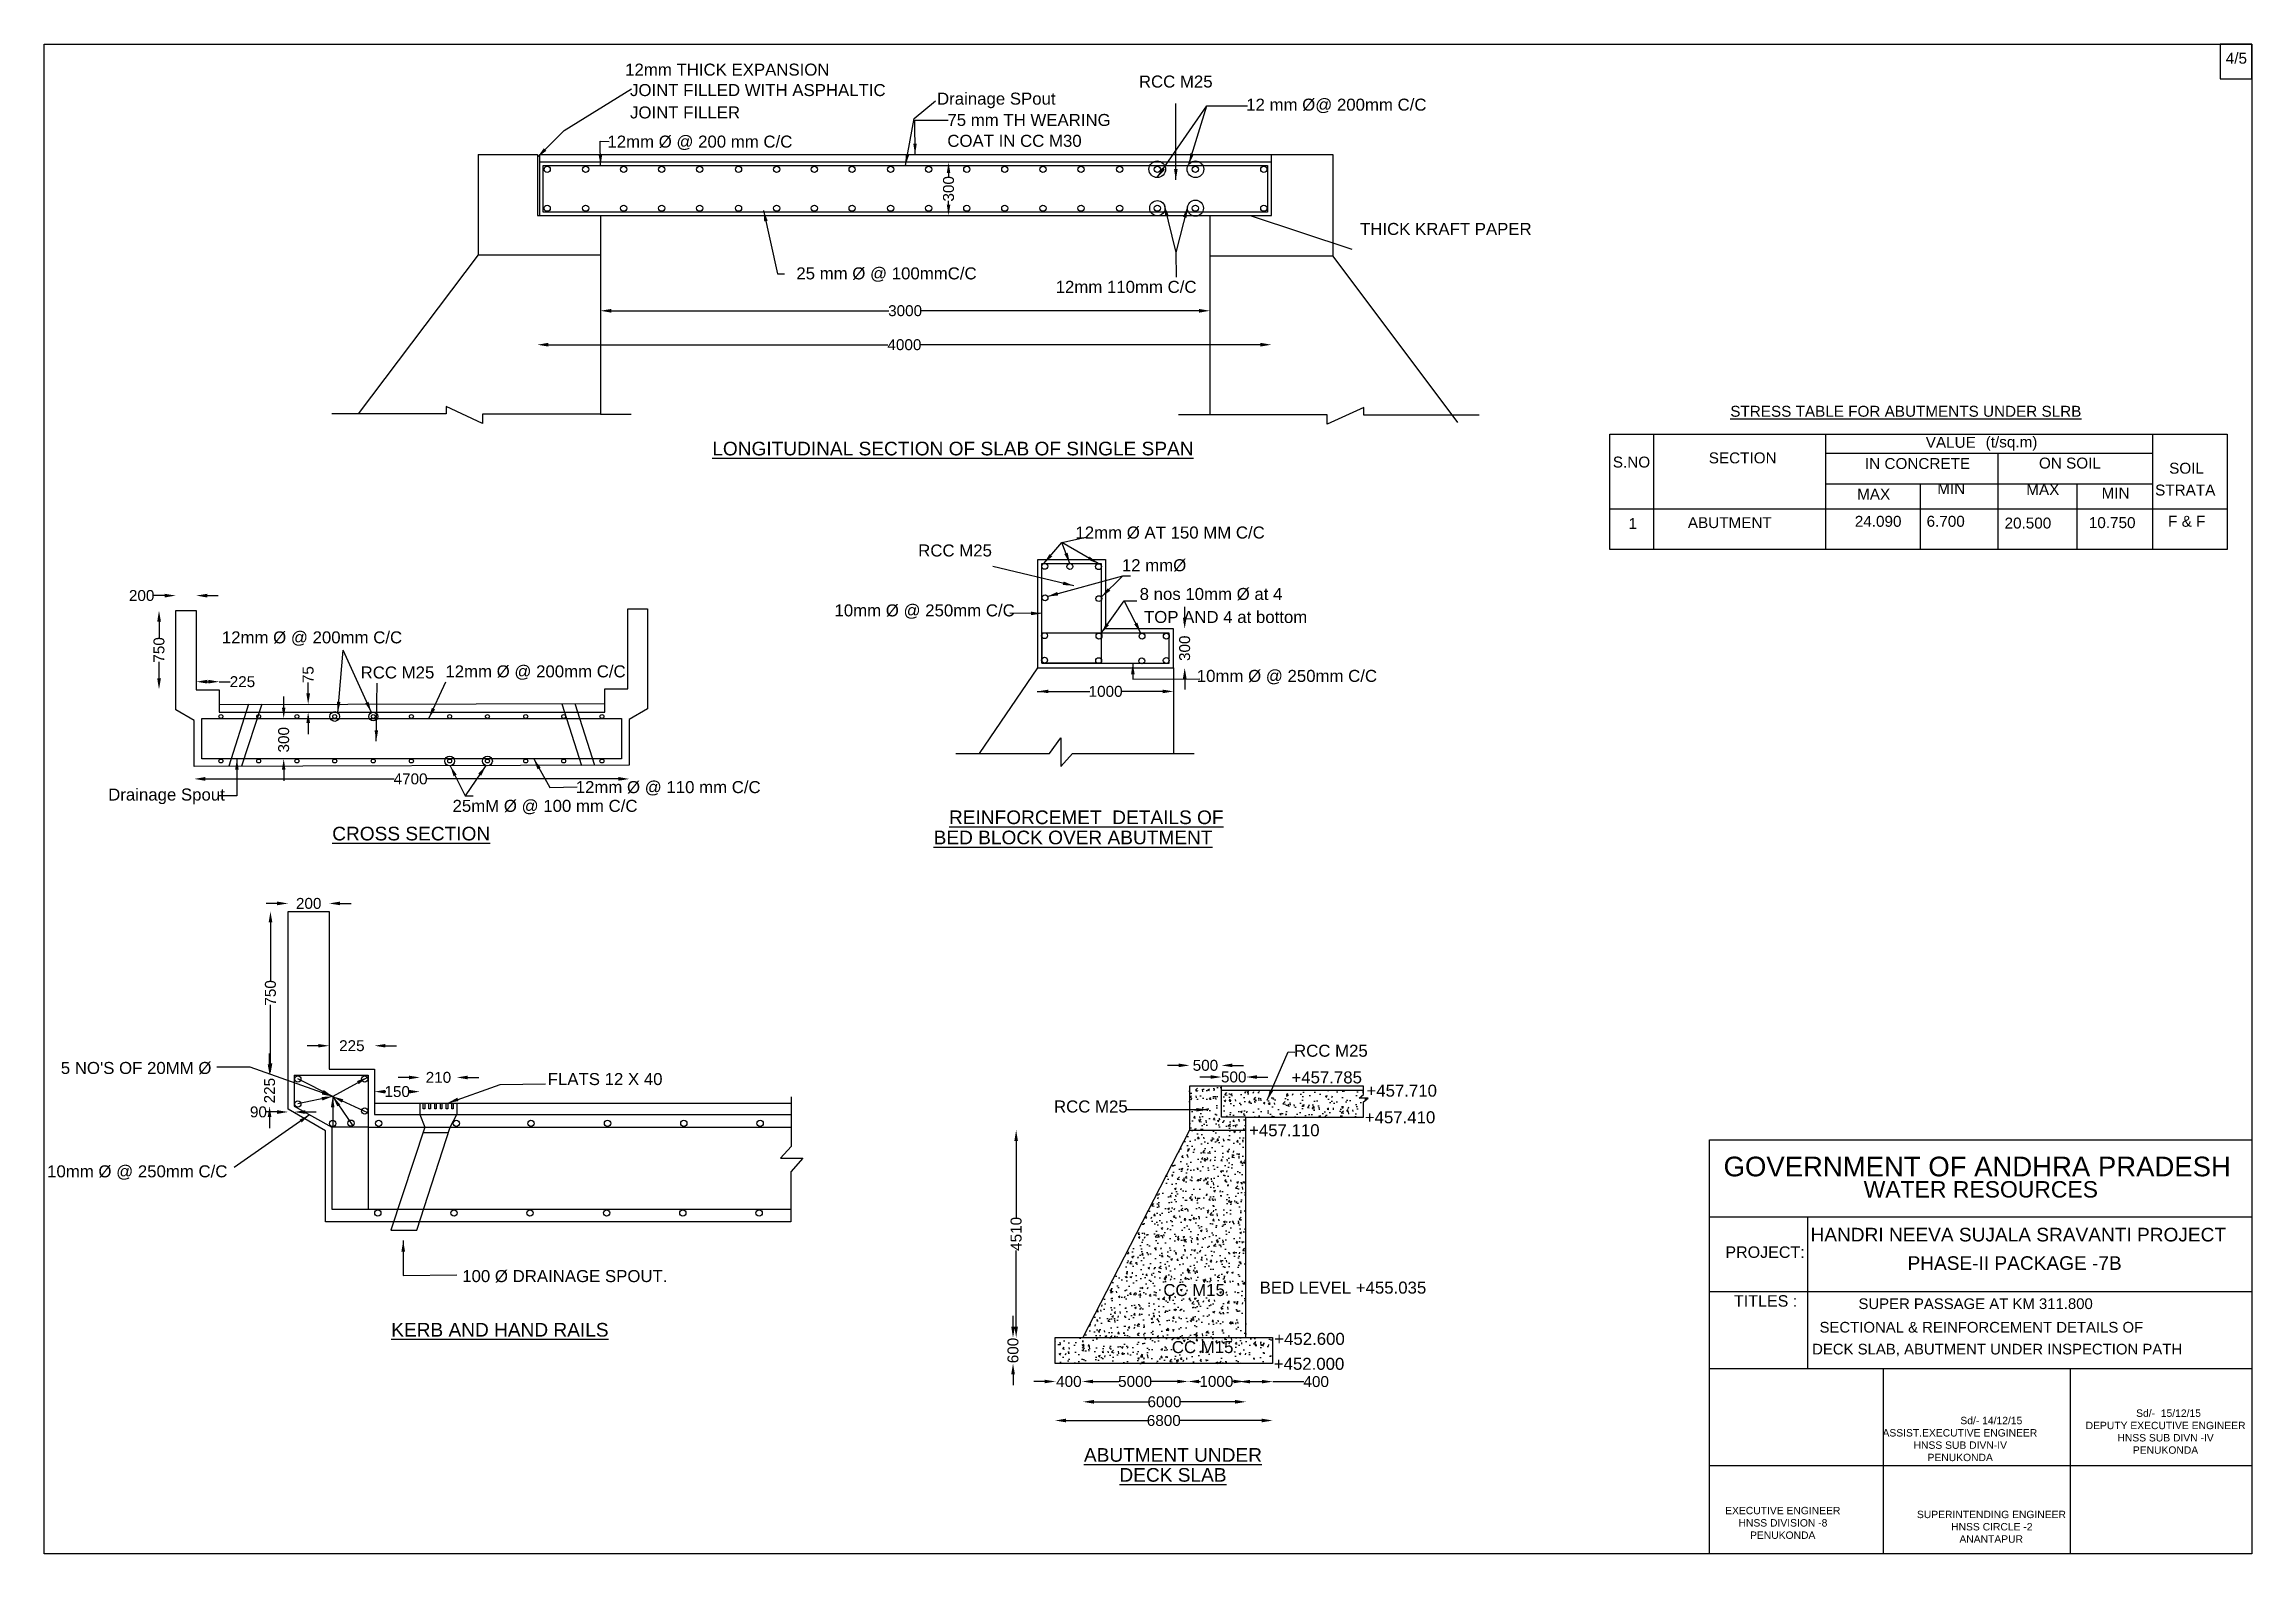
# Model space of a CAD drawing. Header units: millimetres. Extents: x 2141134 to 2157299, y 45615656 to 45626713.
import ezdxf

# ---------------------------------------------------------------- set-up
doc = ezdxf.new("R2010")
doc.units = ezdxf.units.MM
doc.header["$MEASUREMENT"] = 0
for name, color, linetype in [('DIMENSION', 7, 'Continuous'), ('DIMENSIONS', 7, 'Continuous'), ('DRAWING', 2, 'Continuous'), ('TEXT', 7, 'Continuous')]:
    doc.layers.add(name, color=color, linetype=linetype)
doc.styles.get("Standard").update_dxf_attribs({"font": 'arial.ttf', "height": 80})
doc.dimstyles.get("Standard").update_dxf_attribs({"dimtxt": 80, "dimasz": 80, "dimexe": 0.18, "dimexo": 0.0625, "dimgap": 0.09, "dimtad": 0, "dimdec": 0, "dimzin": 0, "dimdsep": 46, "dimtxsty": 'Standard', "dimcen": 0.09, "dimse1": 1, "dimse2": 1, "dimadec": 0, "dimazin": 0, "dimtfac": 1, "dimtdec": 0, "dimtofl": 0, "dimtmove": 0, "dimatfit": 3, "dimfxl": 1, "dimtolj": 1, "dimtzin": 0, "dimarcsym": 0})
pattern_1 = [(50, (0, 0), (143.45203652, -12.550427), [15, -165]), (355, (0, 0), (-27.7502667, 150.43842674), [12, -132]), (100.4514, (11.95, -1.05), (115.70187634, 137.8879084), [12.748038, -140.2284224]), (46.1842, (0, 40), (213.4482097, -33.1038029), [22.5, -247.5]), (96.6356, (17.79, 37.24), (186.9325411, 194.8235742), [19.1220576, -210.3426]), (351.1842, (0, 40), (186.932389, 194.8237202), [18, -198]), (21, (20, 30), (119.38141042, -80.52377813), [15, -165]), (326, (20, 30), (48.6630664, 145.030009), [12, -132]), (71.4514, (29.95, 23.29), (168.0445257, 64.50609934), [12.748038, -140.2284224]), (37.5, (0, 0), (2.431971063, 66.578770766), [0, -130.4, 0, -134, 0, -132.5]), (7.5, (0, 0), (52.61390749, 78.88234238), [0, -76.4, 0, -127.4, 0, -50.5]), (327.5, (-44.6, 0), (106.764487234, -4.51097435), [0, -50, 0, -156, 0, -207]), (317.5, (-64.6, 0), (116.63723387, 20.02099647), [0, -65, 0, -103.6, 0, -147])]

msp = doc.modelspace()

# ---------------------------------------------------------------- texts
at = {"layer": 'DIMENSIONS', "color": 0}
for s, height, p in [('GOVERNMENT OF ANDHRA PRADESH', 144.161, (2153430.7, 45618420.5)), ('WATER RESOURCES', 120.134, (2154456.8, 45618265.4)), ('HANDRI NEEVA SUJALA SRAVANTI PROJECT ', 100, (2154067.4, 45617943.6)), ('PROJECT:', 84.09, (2153444, 45617823.5)), ('PHASE-II PACKAGE -7B', 100, (2154777.7, 45617735.1)), ('TITLES :', 84.09, (2153507.1, 45617466)), ('SUPER PASSAGE AT KM 311.800', 78.087, (2154418.5, 45617448.7)), ('SECTIONAL & REINFORCEMENT DETAILS OF ', 78.087, (2154133.4, 45617276.4)), ('DECK SLAB, ABUTMENT UNDER INSPECTION PATH', 78.087, (2154079.3, 45617116.1))]:
    msp.add_text(s, height=height, dxfattribs=at).set_placement(p)
at = {"layer": 'DIMENSIONS', "color": 0, "char_height": 54.06, "attachment_point": 1}
for s, insert, width in [('\\pi194.38;^I^ISd/-  15/12/15\\P\\pi62.626;DEPUTY EXECUTIVE ENGINEER\\P\\pi295.46;HNSS SUB DIVN -IV \\P\\pi408.3;PENUKONDA', (2156019.2, 45616713.2), 1289.282), ('\\pi96.755;^I^I^ISd/- 14/12/15\\P\\pi78.575;ASSIST.EXECUTIVE ENGINEER \\P\\pi305.95;HNSS SUB DIVN-IV \\P\\pi408.3;PENUKONDA', (2154516, 45616659.3), 1289.282), ('\\pi26.082;EXECUTIVE ENGINEER   \\P\\pi123.82;HNSS DIVISION -8\\P\\pi208.03;PENUKONDA', (2153416.5, 45615999.9), 888.733), ('\\pi1.1241;SUPERINTENDING ENGINEER   \\P\\pi251.51;HNSS CIRCLE -2 \\P\\pi312.04;ANANTAPUR', (2154845.6, 45615971.5), 1088.911)]:
    msp.add_mtext(s, dxfattribs=dict(at, insert=insert, width=width))
at = {"layer": 'DRAWING', "color": 0}
msp.add_text('4/5', height=80, dxfattribs=at).set_placement((2157108, 45626569.6))
at = {"layer": 'TEXT', "color": 0}
for s, height, p in [('12mm THICK EXPANSION', 88, (2145388.4, 45626482)), ('JOINT FILLED WITH ASPHALTIC', 88, (2145423.8, 45626332.2)), ('RCC M25', 88, (2149149.8, 45626394.6)), ('JOINT FILLER', 88, (2145423.8, 45626168.4)), ('Drainage SPout', 88, (2147671.8, 45626269.5)), ('12 mm Ø@ 200mm C/C', 88, (2149935.6, 45626225.4)), ('75 mm TH WEARING ', 88, (2147747.8, 45626113.2)), ('12mm Ø @ 200 mm C/C', 88, (2145258.2, 45625954.9)), ('COAT IN CC M30', 88, (2147747.1, 45625960.5)), ('THICK KRAFT PAPER', 88, (2150769, 45625315)), ('25 mm Ø @ 100mmC/C', 88, (2146641.6, 45624989.7)), ('12mm 110mm C/C', 88, (2148540.3, 45624891.1)), ('%%USTRESS TABLE FOR ABUTMENTS UNDER SLRB', 80, (2153480, 45623983.7)), ('VALUE', 80, (2154911.2, 45623756.4)), ('(t/sq.m)', 80, (2155349.7, 45623758.9)), ('%%ULONGITUDINAL SECTION OF SLAB OF SINGLE SPAN', 100, (2146026.1, 45623700.6)), ('S.NO', 80, (2152620, 45623611.7)), ('SECTION', 80, (2153322.4, 45623642.3)), ('IN CONCRETE', 80, (2154466, 45623601)), ('ON SOIL', 80, (2155740, 45623604.3)), ('SOIL ', 80, (2156693.3, 45623566.7)), ('MAX', 80, (2154408.6, 45623376.4)), ('MIN', 80, (2154995.6, 45623416.9)), ('MAX', 80, (2155647.1, 45623410.5)), ('MIN', 80, (2156198.7, 45623384.7)), ('STRATA', 80, (2156590.7, 45623406.9)), ('12mm Ø AT 150 MM C/C', 88, (2148685.1, 45623091.8)), ('1', 80, (2152735.4, 45623162)), ('ABUTMENT', 80, (2153169.2, 45623168.2)), ('24.090', 80, (2154391.6, 45623177.9)), ('6.700', 80, (2154917.3, 45623177.9)), ('20.500', 80, (2155488.2, 45623165)), ('10.750', 80, (2156105.2, 45623168.3)), ('F & F', 80, (2156685.7, 45623178)), ('RCC M25', 88, (2147534, 45622960.3)), ('12 mmØ', 88, (2149025.3, 45622852.4)), ('8 nos 10mm Ø at 4', 88, (2149155.3, 45622641.7)), ('10mm Ø @ 250mm C/C', 88, (2146920.9, 45622521.6)), ('TOP AND 4 at bottom', 88, (2149187, 45622473.2)), ('12mm Ø @ 200mm C/C', 88, (2142435.2, 45622324)), ('RCC M25', 88, (2143451.3, 45622066.8)), ('12mm Ø @ 200mm C/C', 88, (2144071.8, 45622075)), ('10mm Ø @ 250mm C/C', 88, (2149573.6, 45622041.7)), ('Drainage Spout', 88, (2141602.7, 45621172.8)), ('12mm Ø @ 110 mm C/C', 88, (2145026, 45621227.3)), ('25mM Ø @ 100 mm C/C', 88, (2144124.4, 45621089.9)), ('%%UREINFORCEMET  DETAILS OF', 100, (2147759.5, 45621000.2)), ('%%UCROSS SECTION', 100, (2143243.3, 45620880.7)), ('%%UBED BLOCK OVER ABUTMENT', 100, (2147647, 45620852.4)), ('RCC M25', 88, (2150285.9, 45619296.6)), ("5 NO'S OF 20MM Ø", 88, (2141256, 45619170.3)), ('FLATS 12 X 40', 88, (2144821.3, 45619089.1)), ('+457.785', 88, (2150266.8, 45619101.2)), ('RCC M25', 88, (2148528.1, 45618888.1)), ('+457.710', 88, (2150816.1, 45619004.1)), ('+457.410', 88, (2150803.9, 45618809.1)), ('+457.110', 88, (2149956.5, 45618714.2)), ('10mm Ø @ 250mm C/C', 88, (2141155.8, 45618413.2)), ('100 Ø DRAINAGE SPOUT.', 88, (2144195.2, 45617646.1)), ('CC M15', 88, (2149328.5, 45617543.9)), ('BED LEVEL +455.035', 88, (2150033.9, 45617561.6)), ('%%UKERB AND HAND RAILS', 100, (2143675.5, 45617246.9)), ('CC M15', 88, (2149391, 45617126.1)), ('+452.600', 88, (2150141, 45617186.2)), ('+452.000', 88, (2150137.8, 45617003.5)), ('%%UABUTMENT UNDER', 100, (2148747.3, 45616330.2)), ('%%UDECK SLAB', 100, (2149007.3, 45616184.2))]:
    msp.add_text(s, height=height, dxfattribs=at).set_placement(p)

# ---------------------------------------------------------------- blocks, each defined once
blk = doc.blocks.new('*D54')
at = {"layer": 'Defpoints', "color": 0, "transparency": 16777216}
for p in [(2145207, 45625457), (2149670, 45625457), (2149670, 45624760)]:
    blk.add_point(p, dxfattribs=at)
at = {"layer": 'DIMENSION', "color": 0, "lineweight": -2, "transparency": 16777216}
for p, q in [((2145287, 45624760), (2147319, 45624760)), ((2149590, 45624760), (2147558, 45624760))]:
    blk.add_line(p, q, dxfattribs=at)
at = {"layer": 'DIMENSION', "color": 0, "transparency": 16777216}
for points in [[(2145287, 45624773), (2145287, 45624746), (2145207, 45624760)], [(2149590, 45624773), (2149590, 45624746), (2149670, 45624760)]]:
    blk.add_solid(points, dxfattribs=at)
at = {"layer": 'DIMENSION', "color": 0, "transparency": 16777216, "insert": (2147438, 45624760), "char_height": 80, "attachment_point": 5}
blk.add_mtext('\\A1;3000', dxfattribs=at)
blk = doc.blocks.new('*D55')
at = {"layer": 'Defpoints', "color": 0, "transparency": 16777216}
for p in [(2144745, 45625457), (2150120, 45625457), (2144745, 45624511)]:
    blk.add_point(p, dxfattribs=at)
at = {"layer": 'DIMENSION', "color": 0, "lineweight": -2, "transparency": 16777216}
for p, q in [((2144825, 45624511), (2147312, 45624511)), ((2150040, 45624511), (2147554, 45624511))]:
    blk.add_line(p, q, dxfattribs=at)
at = {"layer": 'DIMENSION', "color": 0, "transparency": 16777216}
for points in [[(2144825, 45624525), (2144825, 45624498), (2144745, 45624511)], [(2150040, 45624525), (2150040, 45624498), (2150120, 45624511)]]:
    blk.add_solid(points, dxfattribs=at)
at = {"layer": 'DIMENSION', "color": 0, "transparency": 16777216, "insert": (2147433, 45624511), "char_height": 80, "attachment_point": 5}
blk.add_mtext('\\A1;4000', dxfattribs=at)
blk = doc.blocks.new('*D56')
at = {"layer": 'Defpoints', "color": 0, "transparency": 16777216}
for p in [(2148407, 45622145), (2149404, 45622145), (2148407, 45621972)]:
    blk.add_point(p, dxfattribs=at)
at = {"layer": 'DIMENSION', "color": 0, "lineweight": -2, "transparency": 16777216}
for p, q in [((2148487, 45621972), (2148790, 45621972)), ((2149324, 45621972), (2149021, 45621972))]:
    blk.add_line(p, q, dxfattribs=at)
at = {"layer": 'DIMENSION', "color": 0, "transparency": 16777216}
for points in [[(2148487, 45621985), (2148487, 45621959), (2148407, 45621972)], [(2149324, 45621985), (2149324, 45621959), (2149404, 45621972)]]:
    blk.add_solid(points, dxfattribs=at)
at = {"layer": 'DIMENSION', "color": 0, "transparency": 16777216, "insert": (2148906, 45621972), "char_height": 80, "attachment_point": 5}
blk.add_mtext('\\A1;1000', dxfattribs=at)
blk = doc.blocks.new('*D57')
at = {"layer": 'Defpoints', "color": 0, "transparency": 16777216}
for p in [(2149404, 45622431), (2149404, 45622145), (2149485, 45622145)]:
    blk.add_point(p, dxfattribs=at)
at = {"layer": 'DIMENSION', "color": 0, "lineweight": -2, "transparency": 16777216}
for p, q in [((2149485, 45622511), (2149485, 45622591)), ((2149485, 45622065), (2149485, 45621985))]:
    blk.add_line(p, q, dxfattribs=at)
at = {"layer": 'DIMENSION', "color": 0, "transparency": 16777216}
for points in [[(2149472, 45622511), (2149499, 45622511), (2149485, 45622431)], [(2149472, 45622065), (2149499, 45622065), (2149485, 45622145)]]:
    blk.add_solid(points, dxfattribs=at)
at = {"layer": 'DIMENSION', "color": 0, "transparency": 16777216, "insert": (2149485, 45622288), "char_height": 80, "attachment_point": 5, "rotation": 90}
blk.add_mtext('\\A1;300', dxfattribs=at)
blk = doc.blocks.new('*D58')
at = {"layer": 'Defpoints', "color": 0, "transparency": 16777216}
for p in [(2142097, 45622674), (2142097, 45622564), (2142248, 45622564)]:
    blk.add_point(p, dxfattribs=at)
at = {"layer": 'DIMENSION', "color": 0, "lineweight": -2, "transparency": 16777216}
for p, q in [((2142017, 45622674), (2141937, 45622674)), ((2142328, 45622674), (2142408, 45622674))]:
    blk.add_line(p, q, dxfattribs=at)
at = {"layer": 'DIMENSION', "color": 0, "transparency": 16777216}
for points in [[(2142017, 45622687), (2142017, 45622660), (2142097, 45622674)], [(2142328, 45622687), (2142328, 45622660), (2142248, 45622674)]]:
    blk.add_solid(points, dxfattribs=at)
at = {"layer": 'DIMENSION', "color": 0, "transparency": 16777216, "insert": (2141848, 45622674), "char_height": 80, "attachment_point": 5}
blk.add_mtext('\\A1;200', dxfattribs=at)
blk = doc.blocks.new('*D59')
at = {"layer": 'Defpoints', "color": 0, "transparency": 16777216}
for p in [(2142097, 45622564), (2141975, 45621987), (2142097, 45621987)]:
    blk.add_point(p, dxfattribs=at)
at = {"layer": 'DIMENSION', "color": 0, "lineweight": -2, "transparency": 16777216}
for p, q in [((2141975, 45622484), (2141975, 45622364)), ((2141975, 45622067), (2141975, 45622188))]:
    blk.add_line(p, q, dxfattribs=at)
at = {"layer": 'DIMENSION', "color": 0, "transparency": 16777216}
for points in [[(2141962, 45622484), (2141989, 45622484), (2141975, 45622564)], [(2141962, 45622067), (2141989, 45622067), (2141975, 45621987)]]:
    blk.add_solid(points, dxfattribs=at)
at = {"layer": 'DIMENSION', "color": 0, "transparency": 16777216, "insert": (2141975, 45622276), "char_height": 80, "attachment_point": 5, "rotation": 90}
blk.add_mtext('\\A1;750', dxfattribs=at)
blk = doc.blocks.new('*D60')
at = {"layer": 'Defpoints', "color": 0, "transparency": 16777216}
for p in [(2142248, 45621984), (2142416, 45622043), (2142416, 45621984)]:
    blk.add_point(p, dxfattribs=at)
at = {"layer": 'DIMENSION', "color": 0, "lineweight": -2, "transparency": 16777216}
for p, q in [((2142328, 45622043), (2142336, 45622043)), ((2142416, 45622043), (2142496, 45622043))]:
    blk.add_line(p, q, dxfattribs=at)
at = {"layer": 'DIMENSION', "color": 0, "transparency": 16777216}
for points in [[(2142328, 45622057), (2142328, 45622030), (2142248, 45622043)], [(2142336, 45622057), (2142336, 45622030), (2142416, 45622043)]]:
    blk.add_solid(points, dxfattribs=at)
at = {"layer": 'DIMENSION', "color": 0, "transparency": 16777216, "insert": (2142586, 45622043), "char_height": 80, "attachment_point": 5}
blk.add_mtext('\\A1;225', dxfattribs=at)
blk = doc.blocks.new('*D61')
at = {"layer": 'Defpoints', "color": 0, "transparency": 16777216}
for p in [(2142288, 45621774), (2142288, 45621478), (2142888, 45621478)]:
    blk.add_point(p, dxfattribs=at)
at = {"layer": 'DIMENSION', "color": 0, "lineweight": -2, "transparency": 16777216}
for p, q in [((2142888, 45621854), (2142888, 45621934)), ((2142888, 45621398), (2142888, 45621318))]:
    blk.add_line(p, q, dxfattribs=at)
at = {"layer": 'DIMENSION', "color": 0, "transparency": 16777216}
for points in [[(2142875, 45621854), (2142901, 45621854), (2142888, 45621774)], [(2142875, 45621398), (2142901, 45621398), (2142888, 45621478)]]:
    blk.add_solid(points, dxfattribs=at)
at = {"layer": 'DIMENSION', "color": 0, "transparency": 16777216, "insert": (2142888, 45621618), "char_height": 80, "attachment_point": 5, "rotation": 90}
blk.add_mtext('\\A1;300', dxfattribs=at)
blk = doc.blocks.new('*D62')
at = {"layer": 'Defpoints', "color": 0, "transparency": 16777216}
for p in [(2142416, 45621877), (2142416, 45621820), (2143067, 45621877)]:
    blk.add_point(p, dxfattribs=at)
at = {"layer": 'DIMENSION', "color": 0, "lineweight": -2, "transparency": 16777216}
for p, q in [((2143067, 45621957), (2143067, 45622037)), ((2143067, 45621740), (2143067, 45621660))]:
    blk.add_line(p, q, dxfattribs=at)
at = {"layer": 'DIMENSION', "color": 0, "transparency": 16777216}
for points in [[(2143054, 45621957), (2143081, 45621957), (2143067, 45621877)], [(2143054, 45621740), (2143081, 45621740), (2143067, 45621820)]]:
    blk.add_solid(points, dxfattribs=at)
at = {"layer": 'DIMENSION', "color": 0, "transparency": 16777216, "insert": (2143067, 45622095), "char_height": 80, "attachment_point": 5, "rotation": 90}
blk.add_mtext('\\A1;75', dxfattribs=at)
blk = doc.blocks.new('*D63')
at = {"layer": 'Defpoints', "color": 0, "transparency": 16777216}
for p in [(2142233, 45621423), (2145419, 45621431), (2145419, 45621331)]:
    blk.add_point(p, dxfattribs=at)
at = {"layer": 'DIMENSION', "color": 0, "lineweight": -2, "transparency": 16777216}
for p, q in [((2142313, 45621331), (2143696, 45621331)), ((2145339, 45621331), (2143938, 45621331))]:
    blk.add_line(p, q, dxfattribs=at)
at = {"layer": 'DIMENSION', "color": 0, "transparency": 16777216}
for points in [[(2142313, 45621345), (2142313, 45621318), (2142233, 45621331)], [(2145339, 45621345), (2145339, 45621318), (2145419, 45621331)]]:
    blk.add_solid(points, dxfattribs=at)
at = {"layer": 'DIMENSION', "color": 0, "transparency": 16777216, "insert": (2143817, 45621331), "char_height": 80, "attachment_point": 5}
blk.add_mtext('\\A1;4700', dxfattribs=at)
blk = doc.blocks.new('*D64')
at = {"layer": 'Defpoints', "color": 0, "transparency": 16777216}
for p in [(2142920, 45620419), (2142920, 45620360), (2143221, 45620360)]:
    blk.add_point(p, dxfattribs=at)
at = {"layer": 'DIMENSION', "color": 0, "lineweight": -2, "transparency": 16777216}
for p, q in [((2142840, 45620419), (2142760, 45620419)), ((2143301, 45620419), (2143381, 45620419))]:
    blk.add_line(p, q, dxfattribs=at)
at = {"layer": 'DIMENSION', "color": 0, "transparency": 16777216}
for points in [[(2142840, 45620433), (2142840, 45620406), (2142920, 45620419)], [(2143301, 45620433), (2143301, 45620406), (2143221, 45620419)]]:
    blk.add_solid(points, dxfattribs=at)
at = {"layer": 'DIMENSION', "color": 0, "transparency": 16777216, "insert": (2143071, 45620419), "char_height": 80, "attachment_point": 5}
blk.add_mtext('\\A1;200', dxfattribs=at)
blk = doc.blocks.new('*D65')
at = {"layer": 'Defpoints', "color": 0, "transparency": 16777216}
for p in [(2142920, 45620360), (2142791, 45619169), (2142920, 45619169)]:
    blk.add_point(p, dxfattribs=at)
at = {"layer": 'DIMENSION', "color": 0, "lineweight": -2, "transparency": 16777216}
for p, q in [((2142791, 45620280), (2142791, 45619852)), ((2142791, 45619249), (2142791, 45619676))]:
    blk.add_line(p, q, dxfattribs=at)
at = {"layer": 'DIMENSION', "color": 0, "transparency": 16777216}
for points in [[(2142778, 45620280), (2142805, 45620280), (2142791, 45620360)], [(2142778, 45619249), (2142805, 45619249), (2142791, 45619169)]]:
    blk.add_solid(points, dxfattribs=at)
at = {"layer": 'DIMENSION', "color": 0, "transparency": 16777216, "insert": (2142791, 45619764), "char_height": 80, "attachment_point": 5, "rotation": 90}
blk.add_mtext('\\A1;750', dxfattribs=at)
blk = doc.blocks.new('*D66')
at = {"layer": 'Defpoints', "color": 0, "transparency": 16777216}
for p in [(2143553, 45619377), (2143221, 45619207), (2143553, 45619207)]:
    blk.add_point(p, dxfattribs=at)
at = {"layer": 'DIMENSION', "color": 0, "lineweight": -2, "transparency": 16777216}
for p, q in [((2143141, 45619377), (2143061, 45619377)), ((2143633, 45619377), (2143713, 45619377))]:
    blk.add_line(p, q, dxfattribs=at)
at = {"layer": 'DIMENSION', "color": 0, "transparency": 16777216}
for points in [[(2143141, 45619390), (2143141, 45619364), (2143221, 45619377)], [(2143633, 45619390), (2143633, 45619364), (2143553, 45619377)]]:
    blk.add_solid(points, dxfattribs=at)
at = {"layer": 'DIMENSION', "color": 0, "transparency": 16777216, "insert": (2143387, 45619377), "char_height": 80, "attachment_point": 5}
blk.add_mtext('\\A1;225', dxfattribs=at)
blk = doc.blocks.new('*D67')
at = {"layer": 'Defpoints', "color": 0, "transparency": 16777216}
for p in [(2142966, 45619161), (2142785, 45618934), (2142966, 45618934)]:
    blk.add_point(p, dxfattribs=at)
at = {"layer": 'DIMENSION', "color": 0, "lineweight": -2, "transparency": 16777216}
for p, q in [((2142785, 45619241), (2142785, 45619321)), ((2142785, 45618854), (2142785, 45618774))]:
    blk.add_line(p, q, dxfattribs=at)
at = {"layer": 'DIMENSION', "color": 0, "transparency": 16777216}
for points in [[(2142771, 45619241), (2142798, 45619241), (2142785, 45619161)], [(2142771, 45618854), (2142798, 45618854), (2142785, 45618934)]]:
    blk.add_solid(points, dxfattribs=at)
at = {"layer": 'DIMENSION', "color": 0, "transparency": 16777216, "insert": (2142785, 45619048), "char_height": 80, "attachment_point": 5, "rotation": 90}
blk.add_mtext('\\A1;225', dxfattribs=at)
blk = doc.blocks.new('*D68')
at = {"layer": 'Defpoints', "color": 0, "transparency": 16777216}
for p in [(2142920, 45618934), (2142920, 45618892), (2142966, 45618934)]:
    blk.add_point(p, dxfattribs=at)
at = {"layer": 'DIMENSION', "color": 0, "lineweight": -2, "transparency": 16777216}
for p, q in [((2142840, 45618892), (2142760, 45618892)), ((2143046, 45618892), (2143126, 45618892))]:
    blk.add_line(p, q, dxfattribs=at)
at = {"layer": 'DIMENSION', "color": 0, "transparency": 16777216}
for points in [[(2142840, 45618905), (2142840, 45618878), (2142920, 45618892)], [(2143046, 45618905), (2143046, 45618878), (2142966, 45618892)]]:
    blk.add_solid(points, dxfattribs=at)
at = {"layer": 'DIMENSION', "color": 0, "transparency": 16777216, "insert": (2142703, 45618892), "char_height": 80, "attachment_point": 5}
blk.add_mtext('\\A1;90', dxfattribs=at)
blk = doc.blocks.new('*D69')
at = {"layer": 'Defpoints', "color": 0, "transparency": 16777216}
for p in [(2144156, 45619145), (2143885, 45618958), (2144156, 45618958)]:
    blk.add_point(p, dxfattribs=at)
at = {"layer": 'DIMENSION', "color": 0, "lineweight": -2, "transparency": 16777216}
for p, q in [((2143805, 45619145), (2143725, 45619145)), ((2144236, 45619145), (2144316, 45619145))]:
    blk.add_line(p, q, dxfattribs=at)
at = {"layer": 'DIMENSION', "color": 0, "transparency": 16777216}
for points in [[(2143805, 45619158), (2143805, 45619131), (2143885, 45619145)], [(2144236, 45619158), (2144236, 45619131), (2144156, 45619145)]]:
    blk.add_solid(points, dxfattribs=at)
at = {"layer": 'DIMENSION', "color": 0, "transparency": 16777216, "insert": (2144021, 45619145), "char_height": 80, "attachment_point": 5}
blk.add_mtext('\\A1;210', dxfattribs=at)
blk = doc.blocks.new('*D70')
at = {"layer": 'Defpoints', "color": 0, "transparency": 16777216}
for p in [(2143553, 45619041), (2143553, 45618958), (2143885, 45618958)]:
    blk.add_point(p, dxfattribs=at)
at = {"layer": 'DIMENSION', "color": 0, "lineweight": -2, "transparency": 16777216}
for p, q in [((2143633, 45619041), (2143635, 45619041)), ((2143805, 45619041), (2143804, 45619041))]:
    blk.add_line(p, q, dxfattribs=at)
at = {"layer": 'DIMENSION', "color": 0, "transparency": 16777216}
for points in [[(2143633, 45619054), (2143633, 45619027), (2143553, 45619041)], [(2143805, 45619054), (2143805, 45619027), (2143885, 45619041)]]:
    blk.add_solid(points, dxfattribs=at)
at = {"layer": 'DIMENSION', "color": 0, "transparency": 16777216, "insert": (2143719, 45619041), "char_height": 80, "attachment_point": 5}
blk.add_mtext('\\A1;150', dxfattribs=at)
blk = doc.blocks.new('*D71')
at = {"layer": 'Defpoints', "color": 0, "transparency": 16777216}
for p in [(2149520, 45619233), (2149520, 45619081), (2149755, 45619081)]:
    blk.add_point(p, dxfattribs=at)
at = {"layer": 'DIMENSION', "color": 0, "lineweight": -2, "transparency": 16777216}
for p, q in [((2149440, 45619233), (2149360, 45619233)), ((2149835, 45619233), (2149915, 45619233))]:
    blk.add_line(p, q, dxfattribs=at)
at = {"layer": 'DIMENSION', "color": 0, "transparency": 16777216}
for points in [[(2149440, 45619247), (2149440, 45619220), (2149520, 45619233)], [(2149835, 45619247), (2149835, 45619220), (2149755, 45619233)]]:
    blk.add_solid(points, dxfattribs=at)
at = {"layer": 'DIMENSION', "color": 0, "transparency": 16777216, "insert": (2149637, 45619233), "char_height": 80, "attachment_point": 5}
blk.add_mtext('\\A1;500', dxfattribs=at)
blk = doc.blocks.new('*D72')
at = {"layer": 'Defpoints', "color": 0, "transparency": 16777216}
for p in [(2149934, 45619148), (2149755, 45618853), (2149934, 45618853)]:
    blk.add_point(p, dxfattribs=at)
at = {"layer": 'DIMENSION', "color": 0, "lineweight": -2, "transparency": 16777216}
for p, q in [((2149675, 45619148), (2149595, 45619148)), ((2150014, 45619148), (2150094, 45619148))]:
    blk.add_line(p, q, dxfattribs=at)
at = {"layer": 'DIMENSION', "color": 0, "transparency": 16777216}
for points in [[(2149675, 45619161), (2149675, 45619135), (2149755, 45619148)], [(2150014, 45619161), (2150014, 45619135), (2149934, 45619148)]]:
    blk.add_solid(points, dxfattribs=at)
at = {"layer": 'DIMENSION', "color": 0, "transparency": 16777216, "insert": (2149844, 45619148), "char_height": 80, "attachment_point": 5}
blk.add_mtext('\\A1;500', dxfattribs=at)
blk = doc.blocks.new('*D73')
at = {"layer": 'Defpoints', "color": 0, "transparency": 16777216}
for p in [(2149520, 45618760), (2148251, 45617239), (2149520, 45617239)]:
    blk.add_point(p, dxfattribs=at)
at = {"layer": 'DIMENSION', "color": 0, "lineweight": -2, "transparency": 16777216}
for p, q in [((2148251, 45618680), (2148251, 45618120)), ((2148251, 45617319), (2148251, 45617878))]:
    blk.add_line(p, q, dxfattribs=at)
at = {"layer": 'DIMENSION', "color": 0, "transparency": 16777216}
for points in [[(2148238, 45618680), (2148264, 45618680), (2148251, 45618760)], [(2148238, 45617319), (2148264, 45617319), (2148251, 45617239)]]:
    blk.add_solid(points, dxfattribs=at)
at = {"layer": 'DIMENSION', "color": 0, "transparency": 16777216, "insert": (2148251, 45617999), "char_height": 80, "attachment_point": 5, "rotation": 90}
blk.add_mtext('\\A1;4510', dxfattribs=at)
blk = doc.blocks.new('*D74')
at = {"layer": 'Defpoints', "color": 0, "transparency": 16777216}
for p in [(2148536, 45617239), (2148228, 45617050), (2148536, 45617050)]:
    blk.add_point(p, dxfattribs=at)
at = {"layer": 'DIMENSION', "color": 0, "lineweight": -2, "transparency": 16777216}
for p, q in [((2148228, 45617319), (2148228, 45617399)), ((2148228, 45616970), (2148228, 45616890))]:
    blk.add_line(p, q, dxfattribs=at)
at = {"layer": 'DIMENSION', "color": 0, "transparency": 16777216}
for points in [[(2148215, 45617319), (2148242, 45617319), (2148228, 45617239)], [(2148215, 45616970), (2148242, 45616970), (2148228, 45617050)]]:
    blk.add_solid(points, dxfattribs=at)
at = {"layer": 'DIMENSION', "color": 0, "transparency": 16777216, "insert": (2148228, 45617145), "char_height": 80, "attachment_point": 5, "rotation": 90}
blk.add_mtext('\\A1;600', dxfattribs=at)
blk = doc.blocks.new('*D75')
at = {"layer": 'Defpoints', "color": 0, "transparency": 16777216}
for p in [(2148734, 45616913), (2149510, 45616918), (2149510, 45616912)]:
    blk.add_point(p, dxfattribs=at)
at = {"layer": 'DIMENSION', "color": 0, "lineweight": -2, "transparency": 16777216}
for p, q in [((2148814, 45616918), (2149003, 45616918)), ((2149430, 45616918), (2149241, 45616918))]:
    blk.add_line(p, q, dxfattribs=at)
at = {"layer": 'DIMENSION', "color": 0, "transparency": 16777216}
for points in [[(2148814, 45616931), (2148814, 45616905), (2148734, 45616918)], [(2149430, 45616931), (2149430, 45616905), (2149510, 45616918)]]:
    blk.add_solid(points, dxfattribs=at)
at = {"layer": 'DIMENSION', "color": 0, "transparency": 16777216, "insert": (2149122, 45616918), "char_height": 80, "attachment_point": 5}
blk.add_mtext('\\A1;5000', dxfattribs=at)
blk = doc.blocks.new('*D76')
at = {"layer": 'Defpoints', "color": 0, "transparency": 16777216}
for p in [(2149510, 45616918), (2149924, 45616918), (2149924, 45616915)]:
    blk.add_point(p, dxfattribs=at)
at = {"layer": 'DIMENSION', "color": 0, "lineweight": -2, "transparency": 16777216}
for p, q in [((2149590, 45616918), (2149602, 45616918)), ((2149844, 45616918), (2149833, 45616918))]:
    blk.add_line(p, q, dxfattribs=at)
at = {"layer": 'DIMENSION', "color": 0, "transparency": 16777216}
for points in [[(2149590, 45616931), (2149590, 45616905), (2149510, 45616918)], [(2149844, 45616931), (2149844, 45616905), (2149924, 45616918)]]:
    blk.add_solid(points, dxfattribs=at)
at = {"layer": 'DIMENSION', "color": 0, "transparency": 16777216, "insert": (2149717, 45616918), "char_height": 80, "attachment_point": 5}
blk.add_mtext('\\A1;1000', dxfattribs=at)
blk = doc.blocks.new('*D77')
at = {"layer": 'Defpoints', "color": 0, "transparency": 16777216}
for p in [(2149884, 45616911), (2150130, 45616917), (2150130, 45616915)]:
    blk.add_point(p, dxfattribs=at)
at = {"layer": 'DIMENSION', "color": 0, "lineweight": -2, "transparency": 16777216}
for p, q in [((2149964, 45616917), (2150050, 45616917)), ((2150130, 45616917), (2150358, 45616917))]:
    blk.add_line(p, q, dxfattribs=at)
at = {"layer": 'DIMENSION', "color": 0, "transparency": 16777216}
for points in [[(2149964, 45616930), (2149964, 45616904), (2149884, 45616917)], [(2150050, 45616930), (2150050, 45616904), (2150130, 45616917)]]:
    blk.add_solid(points, dxfattribs=at)
at = {"layer": 'DIMENSION', "color": 0, "transparency": 16777216, "insert": (2150448, 45616917), "char_height": 80, "attachment_point": 5}
blk.add_mtext('\\A1;400', dxfattribs=at)
blk = doc.blocks.new('*D78')
at = {"layer": 'Defpoints', "color": 0, "transparency": 16777216}
for p in [(2148740, 45617239), (2149934, 45617239), (2149934, 45616769)]:
    blk.add_point(p, dxfattribs=at)
at = {"layer": 'DIMENSION', "color": 0, "lineweight": -2, "transparency": 16777216}
for p, q in [((2148820, 45616769), (2149218, 45616769)), ((2149854, 45616769), (2149457, 45616769))]:
    blk.add_line(p, q, dxfattribs=at)
at = {"layer": 'DIMENSION', "color": 0, "transparency": 16777216}
for points in [[(2148820, 45616783), (2148820, 45616756), (2148740, 45616769)], [(2149854, 45616783), (2149854, 45616756), (2149934, 45616769)]]:
    blk.add_solid(points, dxfattribs=at)
at = {"layer": 'DIMENSION', "color": 0, "transparency": 16777216, "insert": (2149337, 45616769), "char_height": 80, "attachment_point": 5}
blk.add_mtext('\\A1;6000', dxfattribs=at)
blk = doc.blocks.new('*D79')
at = {"layer": 'Defpoints', "color": 0, "transparency": 16777216}
for p in [(2148536, 45617050), (2150129, 45617050), (2148536, 45616632)]:
    blk.add_point(p, dxfattribs=at)
at = {"layer": 'DIMENSION', "color": 0, "lineweight": -2, "transparency": 16777216}
for p, q in [((2148616, 45616632), (2149212, 45616632)), ((2150049, 45616632), (2149452, 45616632))]:
    blk.add_line(p, q, dxfattribs=at)
at = {"layer": 'DIMENSION', "color": 0, "transparency": 16777216}
for points in [[(2148616, 45616646), (2148616, 45616619), (2148536, 45616632)], [(2150049, 45616646), (2150049, 45616619), (2150129, 45616632)]]:
    blk.add_solid(points, dxfattribs=at)
at = {"layer": 'DIMENSION', "color": 0, "transparency": 16777216, "insert": (2149332, 45616632), "char_height": 80, "attachment_point": 5}
blk.add_mtext('\\A1;6800', dxfattribs=at)
blk = doc.blocks.new('*D80')
at = {"layer": 'Defpoints', "color": 0, "transparency": 16777216}
for p in [(2147756, 45625848), (2147756, 45625457), (2147756, 45625457)]:
    blk.add_point(p, dxfattribs=at)
at = {"layer": 'DIMENSION', "color": 0, "lineweight": -2, "transparency": 16777216}
for p, q in [((2147756, 45625768), (2147756, 45625741)), ((2147756, 45625537), (2147756, 45625565))]:
    blk.add_line(p, q, dxfattribs=at)
at = {"layer": 'DIMENSION', "color": 0, "transparency": 16777216}
for points in [[(2147743, 45625768), (2147769, 45625768), (2147756, 45625848)], [(2147743, 45625537), (2147769, 45625537), (2147756, 45625457)]]:
    blk.add_solid(points, dxfattribs=at)
at = {"layer": 'DIMENSION', "color": 0, "transparency": 16777216, "insert": (2147756, 45625653), "char_height": 80, "attachment_point": 5, "rotation": 90}
blk.add_mtext('\\A1;300', dxfattribs=at)
blk = doc.blocks.new('*D81')
at = {"layer": 'Defpoints', "color": 0, "transparency": 16777216}
for p in [(2148540, 45616919), (2148540, 45616918), (2148734, 45616918)]:
    blk.add_point(p, dxfattribs=at)
at = {"layer": 'DRAWING', "color": 0, "lineweight": -2, "transparency": 16777216}
for p, q in [((2148460, 45616918), (2148380, 45616918)), ((2148814, 45616918), (2148894, 45616918))]:
    blk.add_line(p, q, dxfattribs=at)
at = {"layer": 'DRAWING', "color": 0, "transparency": 16777216}
for points in [[(2148460, 45616931), (2148460, 45616905), (2148540, 45616918)], [(2148814, 45616931), (2148814, 45616905), (2148734, 45616918)]]:
    blk.add_solid(points, dxfattribs=at)
at = {"layer": 'DRAWING', "color": 0, "transparency": 16777216, "insert": (2148637, 45616918), "char_height": 80, "attachment_point": 5}
blk.add_mtext('\\A1;400', dxfattribs=at)

# ---------------------------------------------------------------- dimensions: what is measured, and where the dimension line sits
at = {"layer": 'DIMENSION', "color": 0}
for base, p1, p2, text, picture, middle in [((2147756.1, 45625457.4), (2147756.1, 45625848.4), (2147756.1, 45625457.4), '300', '*D80', (2147756.1, 45625652.9)), ((2141975.4, 45621987.3), (2142097, 45622564), (2142097, 45621987.3), '750', '*D59', (2141975.4, 45622275.6)), ((2149485.3, 45622145.4), (2149404, 45622431.2), (2149404, 45622145.4), '300', '*D57', (2149485.3, 45622288.3)), ((2142791.3, 45619169.1), (2142919.9, 45620359.7), (2142919.9, 45619169.1), '750', '*D65', (2142791.3, 45619764.4)), ((2142784.6, 45618934.3), (2142965.8, 45619161.3), (2142965.8, 45618934.3), '225', '*D67', (2142784.6, 45619047.8)), ((2148251.2, 45617239.3), (2149519.6, 45618759.5), (2149519.6, 45617239.3), '4510', '*D73', (2148251.2, 45617999.4)), ((2148228.5, 45617050), (2148535.6, 45617239.3), (2148535.6, 45617050), '600', '*D74', (2148228.5, 45617144.6))]:
    dim = msp.add_linear_dim(base=base, p1=p1, p2=p2, angle=90, text=text, dimstyle='Standard', dxfattribs=at)
    dim.commit()
    dim.dimension.update_dxf_attribs({"geometry": picture, "text_midpoint": middle})
for base, p1, p2, text, picture, middle in [((2144745.3, 45624511.2), (2150120.1, 45625457.4), (2144745.3, 45625457.4), '4000', '*D55', (2147432.7, 45624511.2)), ((2149670, 45624759.5), (2145206.6, 45625457.4), (2149670, 45625457.4), '3000', '*D54', (2147438.3, 45624759.5)), ((2142097, 45622673.8), (2142248, 45622564), (2142097, 45622564), '200', '*D58', (2141848, 45622673.8)), ((2142416.2, 45622043.2), (2142248, 45621984.3), (2142416.2, 45621984.3), '225', '*D60', (2142585.6, 45622043.2)), ((2148407.4, 45621972), (2149404, 45622145.4), (2148407.4, 45622145.4), '1000', '*D56', (2148905.7, 45621972)), ((2142919.9, 45620419.3), (2143221.3, 45620359.7), (2142919.9, 45620359.7), '200', '*D64', (2143070.6, 45620419.3)), ((2143553.3, 45619376.9), (2143221.3, 45619206.7), (2143553.3, 45619206.7), '225', '*D66', (2143387.3, 45619376.9)), ((2144156.4, 45619144.5), (2143885.1, 45618957.6), (2144156.4, 45618957.6), '210', '*D69', (2144020.7, 45619144.5)), ((2149519.6, 45619233.5), (2149754.9, 45619081.4), (2149519.6, 45619081.4), '500', '*D71', (2149637.3, 45619233.5)), ((2149933.9, 45619148), (2149754.9, 45618853.3), (2149933.9, 45618853.3), '500', '*D72', (2149844.4, 45619148)), ((2143553.3, 45619040.6), (2143885.1, 45618957.6), (2143553.3, 45618957.6), '150', '*D70', (2143719.2, 45619040.6)), ((2142919.9, 45618891.6), (2142965.8, 45618934.3), (2142919.9, 45618934.3), '90', '*D68', (2142702.7, 45618891.6)), ((2149933.9, 45616769.2), (2148740.4, 45617239.3), (2149933.9, 45617239.3), '6000', '*D78', (2149337.2, 45616769.2)), ((2148535.6, 45616632.4), (2150128.6, 45617050), (2148535.6, 45617050), '6800', '*D79', (2149332.1, 45616632.4)), ((2149510.2, 45616918.1), (2148733.8, 45616913.1), (2149510.2, 45616912.4), '5000', '*D75', (2149122, 45616918.1)), ((2149924.4, 45616918.1), (2149510.2, 45616918.1), (2149924.4, 45616915.2), '1000', '*D76', (2149717.3, 45616918.1))]:
    dim = msp.add_linear_dim(base=base, p1=p1, p2=p2, text=text, dimstyle='Standard', dxfattribs=at)
    dim.commit()
    dim.dimension.update_dxf_attribs({"geometry": picture, "text_midpoint": middle})
for base, p1, p2, text, picture, middle in [((2143067.3, 45621877.4), (2142416.2, 45621820.4), (2142416, 45621877.4), '75', '*D62', (2143067.3, 45622094.7)), ((2142887.8, 45621478.3), (2142288.3, 45621773.7), (2142288.3, 45621478.3), '300', '*D61', (2142887.8, 45621617.9))]:
    dim = msp.add_linear_dim(base=base, p1=p1, p2=p2, angle=90, text=text, dimstyle='Standard', dxfattribs=at)
    dim.commit()
    dim.dimension.update_dxf_attribs({"geometry": picture, "text_midpoint": middle, "dimtype": 160})
for base, p1, p2, text, picture, middle in [((2145418.6, 45621331.5), (2142232.6, 45621422.8), (2145418.6, 45621431), '4700', '*D63', (2143817.1, 45621331.5)), ((2150130.1, 45616917.1), (2149884.4, 45616911.4), (2150130.1, 45616915.2), '400', '*D77', (2150448, 45616917.1))]:
    dim = msp.add_linear_dim(base=base, p1=p1, p2=p2, text=text, dimstyle='Standard', dxfattribs=at)
    dim.commit()
    dim.dimension.update_dxf_attribs({"geometry": picture, "text_midpoint": middle, "dimtype": 160})
at = {"layer": 'DRAWING'}
dim = msp.add_linear_dim(base=(2148539.6, 45616918.1), p1=(2148733.8, 45616918.1), p2=(2148539.6, 45616918.7), text='400', dimstyle='Standard', dxfattribs=at)
dim.commit()
dim.dimension.update_dxf_attribs({"geometry": '*D81', "text_midpoint": (2148636.7, 45616918.1)})

# ---------------------------------------------------------------- hatches: boundary and pattern name
at = {"layer": 'DRAWING'}
h = msp.add_hatch(dxfattribs=at)
h.set_pattern_fill('AR-CONC', color=0, scale=20, style=0)
h.set_pattern_definition(pattern_1)
h.paths.add_polyline_path([(2150827.4, 45618993.7), (2150762.8, 45618993.7), (2150794.5, 45619019.5), (2150794.5, 45619050.7), (2149754.9, 45619050.7), (2149754.9, 45618853.3), (2149933.9, 45618853.3), (2150793.1, 45618853.3), (2150793.1, 45618966.3)])
h.paths.add_polyline_path([(2149754.9, 45619081.4), (2149519.6, 45619081.4), (2149519.6, 45618759.5), (2149933.9, 45618759.5), (2149933.9, 45618853.3), (2149754.9, 45618853.3)])
h.paths.add_polyline_path([(2149933.9, 45618759.5), (2149519.6, 45618759.5), (2148740.4, 45617239.3), (2149933.9, 45617239.3)])
h = msp.add_hatch(dxfattribs=at)
h.set_pattern_fill('AR-CONC', color=0, scale=20, style=0)
h.set_pattern_definition(pattern_1)
h.paths.add_polyline_path([(2150128.6, 45617239.3), (2148535.6, 45617239.3), (2148535.6, 45617050), (2150128.6, 45617050)])

# ---------------------------------------------------------------- linework, layer by layer
at = {"layer": 'DIMENSIONS', "color": 0}
msp.add_lwpolyline([(2153328.6, 45618687.6), (2157298.8, 45618687.6), (2157298.8, 45615655.7), (2153328.6, 45615655.7)], close=True, dxfattribs=at)
for points in [[(2153328.6, 45618124.9), (2157298.8, 45618124.9)], [(2154046.3, 45618124.9), (2154046.3, 45617012.6)], [(2153328.6, 45617577.6), (2157298.8, 45617577.6)], [(2153328.6, 45617012.6), (2157298.8, 45617012.6)], [(2154598.8, 45617012.6), (2154598.8, 45615655.7)], [(2155969.3, 45617012.6), (2155969.3, 45615655.7)], [(2153328.6, 45616303.5), (2157298.8, 45616303.5)]]:
    msp.add_lwpolyline(points, dxfattribs=at)
at = {"layer": 'DRAWING', "color": 0}
for points in [[(2157298.8, 45615655.7), (2141134.1, 45615655.7), (2141134.1, 45626712.6), (2157298.8, 45626712.6)], [(2157298.8, 45626712.6), (2157067.3, 45626712.6), (2157067.3, 45626458.8), (2157298.8, 45626458.8)], [(2144788.4, 45625823.6), (2150091.3, 45625823.6), (2150091.3, 45625483.1), (2144788.4, 45625483.1)], [(2152598, 45623856.1), (2157119.1, 45623856.1), (2157119.1, 45623012.3), (2152598, 45623012.3)], [(2148439.8, 45622908.2), (2148874.2, 45622908.2), (2148874.2, 45622177.8), (2148439.8, 45622177.8)], [(2148439.8, 45622177.8), (2149371.6, 45622177.8), (2149371.6, 45622398.8), (2148439.8, 45622398.8)], [(2142288.3, 45621773.7), (2145361.5, 45621773.7), (2145361.5, 45621478.3), (2142288.3, 45621478.3)], [(2143909.9, 45618957.6), (2143920.2, 45618957.6), (2143920.2, 45618915.7), (2143909.9, 45618915.7)], [(2143951.7, 45618957.6), (2143962, 45618957.6), (2143962, 45618915.7), (2143951.7, 45618915.7)], [(2143993.7, 45618957.6), (2144004.1, 45618957.6), (2144004.1, 45618915.7), (2143993.7, 45618915.7)], [(2144035.8, 45618957.6), (2144046.2, 45618957.6), (2144046.2, 45618915.7), (2144035.8, 45618915.7)], [(2144078.3, 45618957.6), (2144088.6, 45618957.6), (2144088.6, 45618915.7), (2144078.3, 45618915.7)], [(2144119.1, 45618957.6), (2144129.4, 45618957.6), (2144129.4, 45618915.7), (2144119.1, 45618915.7)], [(2148535.6, 45617239.3), (2150128.6, 45617239.3), (2150128.6, 45617050), (2148535.6, 45617050)]]:
    msp.add_lwpolyline(points, close=True, dxfattribs=at)
for points in [[(2144311, 45625904.8), (2144311, 45625168.6), (2143433.5, 45624005)], [(2144311, 45625904.8), (2144745.3, 45625904.8), (2144745.3, 45625457.4), (2150120.1, 45625457.4)], [(2144760.1, 45625904.8), (2144760.1, 45625457.4)], [(2144760.1, 45625904.8), (2150570.8, 45625904.8), (2150570.8, 45625160.8), (2151482.9, 45623942.7)], [(2150120.1, 45625848.4), (2144760.1, 45625848.4)], [(2150120.1, 45625457.4), (2150120.1, 45625904.8)], [(2145206.6, 45625457.4), (2145206.6, 45624001.4), (2145431, 45624001.4)], [(2149670, 45625457.4), (2149670, 45623996.8)], [(2149963.5, 45625457.4), (2150709.8, 45625211.5)], [(2144311, 45625168.6), (2145206.6, 45625168.6)], [(2150570.8, 45625160.8), (2149670, 45625160.8)], [(2145206.6, 45624001.4), (2144344, 45624001.4), (2144344, 45623933.4), (2144077.2, 45624059.7), (2144077.2, 45624005), (2143239.6, 45624005)], [(2151640.3, 45623994.3), (2150797.3, 45623994.3), (2150797.3, 45624051.9), (2150529.4, 45623928.8), (2150529.4, 45623996.8), (2149440.8, 45623996.8)], [(2152917.5, 45623856.1), (2152917.5, 45623012.3)], [(2154178, 45623856.1), (2154178, 45623012.3)], [(2156572, 45623856.1), (2156572, 45623012.3)], [(2154178, 45623716.2), (2156572, 45623716.2)], [(2155438.5, 45623716.2), (2155438.5, 45623012.3)], [(2156572, 45623488.9), (2154178, 45623488.9)], [(2154869.5, 45623488.9), (2154869.5, 45623012.3)], [(2156016.2, 45623488.9), (2156016.2, 45623012.3)], [(2157119.1, 45623307.4), (2152598, 45623307.4)], [(2148408.6, 45622431.2), (2148408.6, 45622939.4), (2148905.4, 45622939.4), (2148905.4, 45622431.2)], [(2142232.6, 45621422.8), (2142232.6, 45621758.6), (2142097, 45621838.2), (2142097, 45622564), (2142248, 45622564), (2142248, 45621984.3), (2142416.2, 45621984.3), (2142416.2, 45621820.4), (2145239.5, 45621820.4), (2145239.5, 45621992), (2145407, 45621992), (2145407, 45622576.3), (2145552.4, 45622576.3), (2145552.4, 45621843.7), (2145418.6, 45621766.1), (2145418.6, 45621431), (2142232.6, 45621422.8)], [(2148408.6, 45622431.2), (2148407.4, 45622431.2), (2148407.4, 45622145.4), (2149404, 45622145.4), (2149404, 45622431.2), (2148905.4, 45622431.2)], [(2148407.4, 45622145.4), (2147980.6, 45621517.9)], [(2149404, 45622145.4), (2149404, 45621518.1)], [(2148404, 45621972), (2148476.3, 45621972)], [(2142416.2, 45621877.4), (2145239.5, 45621882.7)], [(2142630.5, 45621877.8), (2142485.6, 45621423.4)], [(2142726.9, 45621878), (2142579.9, 45621423.7)], [(2144925.2, 45621882.1), (2145069, 45621430.1)], [(2145165.5, 45621430.3), (2145022.6, 45621882.3)], [(2147809.6, 45621517.9), (2148495, 45621517.9), (2148577.6, 45621632.2), (2148577.6, 45621422), (2148664.8, 45621518.1), (2149553.6, 45621518.1)], [(2146603.3, 45619003.1), (2146603.3, 45618640), (2146525.6, 45618554.8), (2146689.7, 45618554.8), (2146600.2, 45618452.8), (2146600.2, 45618087.9), (2143193.1, 45618087.9), (2143193.1, 45618753.6), (2142919.9, 45618912.9), (2142919.9, 45620359.7), (2143221.3, 45620359.7), (2143221.3, 45619206.7), (2143553.3, 45619206.7), (2143553.3, 45618873.6), (2146603.3, 45618873.6)], [(2142965.8, 45619161.3), (2143507.6, 45619161.3), (2143507.6, 45618781.6), (2146603.3, 45618781.6)], [(2142965.8, 45619161.3), (2142965.8, 45618934.3), (2143239.6, 45618780.1), (2143239.6, 45618180.7), (2146600.2, 45618180.7)], [(2149933.9, 45617239.3), (2149933.9, 45618853.3), (2150793.1, 45618853.3), (2150793.1, 45618966.3), (2150827.4, 45618993.7), (2150762.8, 45618993.7), (2150794.5, 45619019.5), (2150794.5, 45619081.4), (2149519.6, 45619081.4), (2149519.6, 45618759.5), (2148740.4, 45617239.3)], [(2149933.9, 45618853.3), (2149754.9, 45618853.3), (2149754.9, 45619081.4)], [(2149754.9, 45619050.7), (2150794.5, 45619050.7)], [(2143553.3, 45618957.6), (2146603.3, 45618957.6)], [(2143885.1, 45618873.6), (2143921.8, 45618781.6), (2143671.7, 45618026.1), (2143862.9, 45618026.1), (2144108.1, 45618781.6), (2144156.4, 45618873.6)], [(2143885.1, 45618957.6), (2143885.1, 45618873.6)], [(2144156.4, 45618957.6), (2144156.4, 45618873.6)], [(2143507.6, 45618781.6), (2143239.6, 45618780.1)], [(2143507.6, 45618780.1), (2143507.6, 45618180.7)], [(2143908.8, 45618742.1), (2144094.8, 45618740.6)], [(2149519.6, 45618759.5), (2149933.9, 45618759.5)]]:
    msp.add_lwpolyline(points, dxfattribs=at)
for centre, radius in [((2144817.3, 45625796.1), 22.7), ((2145098.6, 45625796.1), 22.7), ((2145377.6, 45625796.1), 22.7), ((2145656, 45625796.1), 22.7), ((2145933.9, 45625796.1), 22.7), ((2146218.3, 45625796.1), 22.7), ((2146497.5, 45625796.1), 22.7), ((2146773.5, 45625796.1), 22.7), ((2147049.9, 45625796.1), 22.7), ((2147332, 45625796.1), 22.7), ((2147610.6, 45625796.1), 22.7), ((2147889.7, 45625796.1), 22.7), ((2148167.7, 45625796.1), 22.7), ((2148447.5, 45625796.1), 22.7), ((2148726.2, 45625796.1), 22.7), ((2149009.1, 45625796.1), 22.7), ((2149284.6, 45625796.1), 61.1), ((2149284.6, 45625796.1), 22.7), ((2149563.7, 45625796.1), 61.1), ((2149563.7, 45625796.1), 22.7), ((2150064.6, 45625796.1), 22.7), ((2144817.3, 45625511.1), 22.7), ((2145098.6, 45625511.1), 22.7), ((2145377.6, 45625511.1), 22.7), ((2145656, 45625511.1), 22.7), ((2145933.9, 45625511.1), 22.7), ((2146218.3, 45625511.1), 22.7), ((2146497.5, 45625511.1), 22.7), ((2146773.5, 45625511.1), 22.7), ((2147049.9, 45625511.1), 22.7), ((2147332, 45625511.1), 22.7), ((2147610.6, 45625511.1), 22.7), ((2147889.7, 45625511.1), 22.7), ((2148167.7, 45625511.1), 22.7), ((2148447.5, 45625511.1), 22.7), ((2148726.2, 45625511.1), 22.7), ((2149009.1, 45625511.1), 22.7), ((2149284.6, 45625511.1), 55.9), ((2149284.6, 45625511.1), 22.7), ((2149563.7, 45625511.1), 58.9), ((2149563.7, 45625511.1), 22.7), ((2150064.6, 45625511.1), 22.7), ((2148460.3, 45622888.4), 21.5), ((2148644.4, 45622886.3), 21.5), ((2148854.3, 45622885.7), 21.5), ((2148462.4, 45622657.5), 21.5), ((2148856.3, 45622651.7), 21.5), ((2148459.3, 45622380.2), 21.5), ((2148857.6, 45622377.4), 21.5), ((2149172.9, 45622376.6), 21.5), ((2149350.6, 45622376.6), 21.5), ((2148459.3, 45622201), 21.5), ((2148855.2, 45622197.3), 21.5), ((2149171.1, 45622195.5), 21.5), ((2149349.7, 45622199.1), 21.5), ((2142428.3, 45621788.3), 14.5), ((2142704.7, 45621788.3), 14.5), ((2142984.7, 45621788.3), 14.5), ((2143261.6, 45621788.3), 35.5), ((2143261.6, 45621788.3), 14.5), ((2143543.7, 45621788.3), 32.5), ((2143543.7, 45621788.3), 14.5), ((2143822.8, 45621788.3), 14.5), ((2144103.1, 45621788.3), 14.5), ((2144380.1, 45621788.3), 14.5), ((2144660, 45621788.3), 14.5), ((2144937.8, 45621788.3), 14.5), ((2145218.2, 45621788.3), 14.5), ((2142428.3, 45621462.4), 14.5), ((2142704.7, 45621462.4), 14.5), ((2142984.7, 45621462.4), 14.5), ((2143261.6, 45621462.4), 14.5), ((2143543.7, 45621462.4), 14.5), ((2143822.8, 45621462.4), 14.5), ((2144103.1, 45621462.4), 35), ((2144103.1, 45621462.4), 14.5), ((2144380.1, 45621462.4), 35.9), ((2144380.1, 45621462.4), 14.5), ((2144660, 45621462.4), 14.5), ((2144937.8, 45621462.4), 14.5), ((2145218.2, 45621462.4), 14.5), ((2142991.5, 45619133.6), 22.9), ((2143481.2, 45619133.6), 22.9), ((2142991.5, 45618951.1), 22.9), ((2143247.3, 45618807.8), 22.9), ((2143380.3, 45618810.1), 22.9), ((2143481.2, 45618898.3), 22.9), ((2143583.4, 45618809.2), 22.9), ((2144151.5, 45618809.2), 22.9), ((2144698.2, 45618809.2), 22.9), ((2145259.2, 45618809.2), 22.9), ((2145817.8, 45618809.2), 22.9), ((2146376.4, 45618809.2), 22.9), ((2143577.5, 45618152.2), 22.9), ((2144135.6, 45618152.2), 22.9), ((2144690.9, 45618152.2), 22.9), ((2145252, 45618152.2), 22.9), ((2145810.5, 45618152.2), 22.9), ((2146369.1, 45618152.2), 22.9)]:
    msp.add_circle(centre, radius, dxfattribs=at)

msp.set_redraw_order([(e.dxf.handle, doc.entitydb.next_handle()) for e in msp.query("TEXT MTEXT ATTDEF DIMENSION ARC_DIMENSION")])  # texts and dimensions are drawn at this point

# ---------------------------------------------------------------- leaders
at = {"layer": 'DIMENSION', "color": 0}
for points in [[(2144745.3, 45625883.9), (2144940.5, 45626079.4), (2145435.3, 45626386)], [(2147439.8, 45625823.6), (2147504.5, 45626168.3), (2147661.2, 45626297)], [(2149284.6, 45625735), (2149648, 45626261.8), (2149944.6, 45626259.9)], [(2149420.1, 45625717.9), (2149421.1, 45626277.8)], [(2149516, 45625834.3), (2149648, 45626261.8)], [(2147510.9, 45625904.8), (2147509.8, 45626154.6), (2147752.6, 45626154.8)], [(2145208.5, 45625823.6), (2145205, 45626001), (2145271.9, 45626000.7)], [(2146402.1, 45625494.5), (2146503.1, 45625030.9), (2146555.5, 45625030.1)], [(2149335.2, 45625534.9), (2149419.4, 45625186.6), (2149423.5, 45625005.7)], [(2149505.6, 45625521.5), (2149419.4, 45625186.6)], [(2148453, 45622908.2), (2148585.9, 45623062.3), (2148772.9, 45623104.1)], [(2148644.4, 45622908.2), (2148585.9, 45623062.3)], [(2148851.1, 45622908.2), (2148585.9, 45623062.3)], [(2148673.2, 45622746), (2148080.1, 45622886.2)], [(2148477.8, 45622666.5), (2149032.8, 45622818.1), (2149088.8, 45622819)], [(2148874.2, 45622662.8), (2149032.8, 45622818.1)], [(2148439.8, 45622543), (2148205.2, 45622544.4)], [(2148874.2, 45622398.8), (2149041.6, 45622635.8), (2149134.5, 45622634.4)], [(2149163.9, 45622398.8), (2149041.6, 45622635.8)], [(2143284.1, 45621815.7), (2143322.9, 45622273)], [(2143530.2, 45621817.8), (2143322.9, 45622273)], [(2149104.8, 45622177.8), (2149105.8, 45622060.7), (2149595.7, 45622063.6)], [(2143565.5, 45621608), (2143571.3, 45622032)], [(2143950.4, 45621773.7), (2144075.9, 45622041.7)], [(2142545.2, 45621478.3), (2142545.9, 45621207.5), (2142405.5, 45621207.5)], [(2144107.5, 45621427.7), (2144217.6, 45621208.2), (2144275.3, 45621207.9)], [(2144368.9, 45621428.3), (2144217.6, 45621208.2)], [(2144718.6, 45621478.3), (2144835.9, 45621268.5), (2145037.4, 45621273.6)], [(2150089.2, 45618977.3), (2150242.2, 45619331.3), (2150290.9, 45619331.1)], [(2143246.6, 45619005.7), (2142643.3, 45619221), (2142397.5, 45619220.2)], [(2143500.7, 45619145.6), (2143246.6, 45619005.7)], [(2143246.6, 45619005.7), (2142991.5, 45619133.6)], [(2143246.6, 45619005.7), (2142991.5, 45618951.1)], [(2143246.6, 45619005.7), (2143247.3, 45618784.9)], [(2143246.6, 45619005.7), (2143502, 45618888.8)], [(2143246.6, 45619005.7), (2143393.3, 45618791.2)], [(2144088.6, 45618957.6), (2144472.5, 45619093.1), (2144805.3, 45619097.1)], [(2143077.7, 45618871.3), (2142526.1, 45618484.4)], [(2143763.2, 45617949.8), (2143763.2, 45617693.2), (2144155.4, 45617699)]]:
    msp.add_leader(points, dimstyle='Standard', override={"dimgap": 0.09, "dimtad": 0}, dxfattribs=at)
at = {"layer": 'DRAWING', "color": 0}
msp.add_leader([(2149649.3, 45618908.2), (2149059.6, 45618908.2)], dimstyle='Standard', override={"dimgap": 0.09, "dimtad": 0}, dxfattribs=at)

doc.saveas('drawing.dxf')
